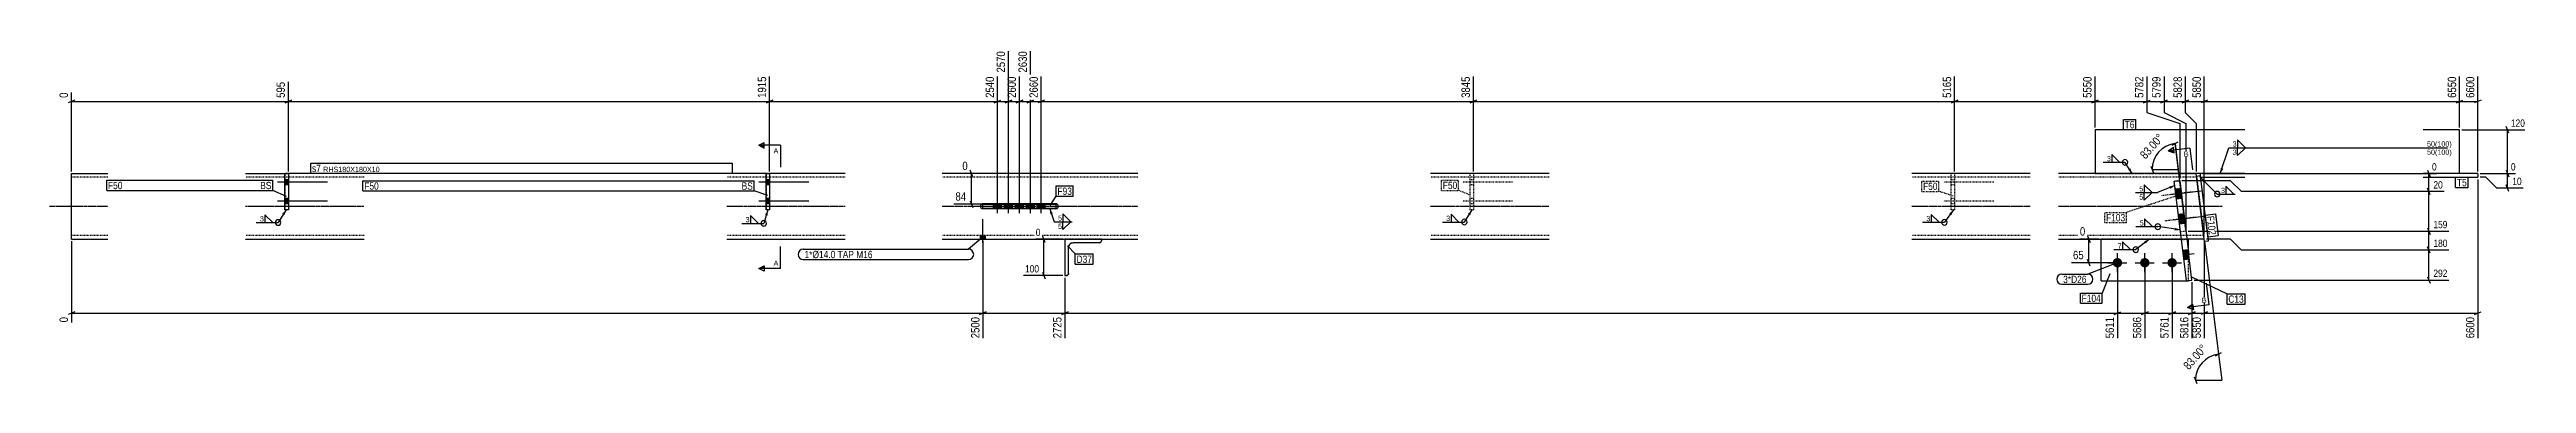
# Model space of a CAD drawing. Header units: millimetres. Extents: x 14 to 51478, y 9 to 1283.
# Drawn here: x 14 to 6808, y 14 to 932 of the extents above; entities that cross this region are included whole.
import ezdxf

# ---------------------------------------------------------------- set-up
doc = ezdxf.new("R2010")
doc.units = ezdxf.units.MM
doc.linetypes.add('DXK_LINE_DOT2', pattern=[3.9198, 1.9599, -1.9599])
doc.linetypes.add('DXK_LINE_DOT3', pattern=[5.9187, 2.979, -0.9799, 0.9799, -0.9799])
for name, color, linetype in [('MÅLSÆTNING', 7, 'Continuous'), ('STÅL', 7, 'Continuous'), ('TEKST', 7, 'Continuous')]:
    doc.layers.add(name, color=color, linetype=linetype)
doc.styles.add('Arial', font='ARIAL.TTF', dxfattribs={"height": 0.2})
doc.styles.add('Arial Narrow', font='ARIALN.TTF', dxfattribs={"height": 0.2})

msp = doc.modelspace()

# ---------------------------------------------------------------- hatches: boundary and pattern name
at = {"layer": 'STÅL', "linetype": 'Continuous'}
for points in [[(669.4, 560.1), (669.4, 574.1), (659.4, 574.1), (659.4, 560.1)], [(1989.4, 560.1), (1989.4, 574.1), (1979.4, 574.1), (1979.4, 560.1)], [(5844.4, 547.8), (5847.6, 522), (5862.5, 523.9), (5859.3, 549.7)], [(669.4, 508.1), (669.4, 522.1), (659.4, 522.1), (659.4, 508.1)], [(1989.4, 508.1), (1989.4, 522.1), (1979.4, 522.1), (1979.4, 508.1)], [(2625.4, 507.1), (2603.4, 507.1), (2603.4, 495.1), (2625.4, 495.1)], [(2625.4, 507.1), (2603.4, 507.1), (2603.4, 495.1), (2625.4, 495.1)], [(2655.4, 507.1), (2633.4, 507.1), (2633.4, 495.1), (2655.4, 495.1)], [(2655.4, 507.1), (2633.4, 507.1), (2633.4, 495.1), (2655.4, 495.1)], [(2685.4, 507.1), (2663.4, 507.1), (2663.4, 495.1), (2685.4, 495.1)], [(2685.4, 507.1), (2663.4, 507.1), (2663.4, 495.1), (2685.4, 495.1)], [(2715.4, 507.1), (2693.4, 507.1), (2693.4, 495.1), (2715.4, 495.1)], [(2715.4, 507.1), (2693.4, 507.1), (2693.4, 495.1), (2715.4, 495.1)], [(2745.4, 507.1), (2723.4, 507.1), (2723.4, 495.1), (2745.4, 495.1)], [(2745.4, 507.1), (2723.4, 507.1), (2723.4, 495.1), (2745.4, 495.1)], [(5852.9, 478.4), (5856.1, 452.6), (5871, 454.4), (5867.8, 480.2)], [(2581.4, 421.1), (2567.4, 421.1), (2567.4, 411.1), (2581.4, 411.1)], [(5685.9, 359.1, -1), (5685.9, 333.1, -1)], [(5760.9, 359.1, -1), (5760.9, 333.1, -1)], [(5835.9, 359.1, -1), (5835.9, 333.1, -1)], [(5883.1, 356.1), (5879.9, 381.9), (5865, 380.1), (5868.2, 354.3)]]:
    msp.add_hatch(color=96, dxfattribs=at).paths.add_polyline_path(points)
at = {"layer": 'TEKST', "linetype": 'Continuous'}
for points in [[(5827.8, 555.9), (5843.2, 557.9), (5830.6, 548.9)], [(5921.1, 567.8), (5913.1, 581.1), (5926.4, 573.1)], [(5976.3, 604.2), (5968, 591.1), (5969.2, 606.5)], [(652.2, 480.6), (663.5, 491.1), (658.5, 476.5)], [(652.2, 480.6), (663.5, 491.1), (658.5, 476.5)], [(1976.7, 477.9), (1984.8, 491.1), (1983.9, 475.7)], [(1976.7, 477.9), (1984.8, 491.1), (1983.9, 475.7)], [(3904.4, 480.5), (3915.6, 491.1), (3910.8, 476.4)], [(5224.4, 481.2), (5236.3, 491.1), (5230.5, 476.8)], [(5759.5, 404.9), (5773.6, 411.1), (5764.1, 399)], [(5843.8, 442), (5858.1, 436.1), (5842.7, 434.6)]]:
    msp.add_hatch(color=3, dxfattribs=at).paths.add_polyline_path(points)

# ---------------------------------------------------------------- linework, layer by layer
at = {"layer": 'MÅLSÆTNING', "color": 7, "linetype": 'Continuous'}
for p, q in [((2704.4, 513.1), (2704.4, 927)), ((669.4, 597.1), (669.4, 842.8)), ((669.4, 597.1), (669.4, 842.8)), ((1989.4, 597.1), (1989.4, 857.4)), ((1989.4, 597.1), (1989.4, 857.4)), ((2614.4, 513.1), (2614.4, 857.4)), ((2674.4, 513.1), (2674.4, 857.4)), ((2734.4, 513.1), (2734.4, 857.4)), ((2734.4, 513.1), (2734.4, 857.4)), ((3919.4, 597.1), (3919.4, 857.4)), ((3919.4, 597.1), (3919.4, 857.4)), ((5239.4, 597.1), (5239.4, 857.4)), ((5624.4, 717.1), (5624.4, 857.4)), ((5766.6, 857.4), (5766.6, 758.7)), ((5813.7, 857.4), (5813.7, 758.7)), ((5872.1, 857.4), (5872.1, 758.7)), ((5924.2, 425.3), (5924.2, 857.4)), ((5924.2, 425.3), (5924.2, 857.4)), ((6624.4, 717.1), (6624.4, 857.4)), ((6674.4, 597.1), (6674.4, 857.4)), ((83.4, 792.3), (65.4, 785.1)), ((74.4, 597.1), (74.4, 813.5)), ((74.4, 788.7), (669.4, 788.7)), ((678.4, 792.3), (660.4, 785.1)), ((660.4, 785.1), (678.4, 792.3)), ((669.4, 788.7), (1989.4, 788.7)), ((1998.4, 792.3), (1980.4, 785.1)), ((1980.4, 785.1), (1998.4, 792.3)), ((1989.4, 788.7), (2614.4, 788.7)), ((2605.4, 785.1), (2623.4, 792.3)), ((2665.4, 785.1), (2683.4, 792.3)), ((2674.4, 788.7), (2704.4, 788.7)), ((2713.4, 792.3), (2695.4, 785.1)), ((2695.4, 785.1), (2713.4, 792.3)), ((2704.4, 788.7), (2734.4, 788.7)), ((2743.4, 792.3), (2725.4, 785.1)), ((2743.4, 792.3), (2725.4, 785.1)), ((2734.4, 788.7), (3919.4, 788.7)), ((3928.4, 792.3), (3910.4, 785.1)), ((3910.4, 785.1), (3928.4, 792.3)), ((3919.4, 788.7), (5239.4, 788.7)), ((5230.4, 785.1), (5248.4, 792.3)), ((5615.4, 785.1), (5633.4, 792.3)), ((5757.6, 785.1), (5775.6, 792.3)), ((5804.7, 785.1), (5822.7, 792.3)), ((5863.1, 785.1), (5881.1, 792.3)), ((5872.1, 788.7), (5924.2, 788.7)), ((5872.1, 758.7), (5902.1, 728.7)), ((5872.1, 758.7), (5902.1, 728.7)), ((5933.2, 792.3), (5915.2, 785.1)), ((5933.2, 792.3), (5915.2, 785.1)), ((6615.4, 785.1), (6633.4, 792.3)), ((6624.4, 788.7), (6674.4, 788.7)), ((6683.4, 792.3), (6665.4, 785.1)), ((5856.6, 728.7), (5856.6, 577.5)), ((5856.6, 728.7), (5856.6, 577.5)), ((5873.7, 728.7), (5873.7, 438.6)), ((5873.7, 728.7), (5873.7, 438.6)), ((5902.1, 728.7), (5902.1, 597.1)), ((5902.1, 728.7), (5902.1, 597.1)), ((6630.4, 711.1), (6803.5, 711.1)), ((6759.7, 702.1), (6752.5, 720.1)), ((6756.1, 591.1), (6756.1, 711.1)), ((5835.6, 668.8), (5852.6, 678.1)), ((5857.8, 562), (5844.1, 673.5)), ((5844.1, 673.5), (5852.9, 602)), ((2568.4, 591.1), (2518, 591.1)), ((2546.4, 582.1), (2539.2, 600.1)), ((2542.8, 507.1), (2542.8, 591.1)), ((5777.3, 611), (5784.5, 593)), ((5780.9, 602), (5852.9, 602)), ((5996.2, 571.5), (5862.6, 571.5)), ((5996.2, 571.5), (5862.6, 571.5)), ((5919.1, 591.1), (6561.4, 591.1)), ((6026.2, 541.5), (5996.2, 571.5)), ((6026.2, 541.5), (5996.2, 571.5)), ((6536, 600.1), (6543.2, 582.1)), ((6543.2, 532.5), (6536, 550.5)), ((6543.2, 532.5), (6536, 550.5)), ((6539.6, 541.5), (6539.6, 591.1)), ((6674.4, 575.1), (6674.4, 138.6)), ((6680.4, 591.1), (6777.9, 591.1)), ((6680.4, 591.1), (6777.9, 591.1)), ((6696.1, 581.1), (6680.4, 581.1)), ((6726.1, 551.1), (6696.1, 581.1)), ((6798.4, 551.1), (6726.1, 551.1)), ((6752.5, 600.1), (6759.7, 582.1)), ((6752.5, 600.1), (6759.7, 582.1)), ((6759.7, 542.1), (6752.5, 560.1)), ((6756.1, 551.1), (6756.1, 591.1)), ((2568.4, 507.1), (2494.6, 507.1)), ((2539.2, 516.1), (2546.4, 498.1)), ((6581.9, 541.5), (6026.2, 541.5)), ((6581.9, 541.5), (6026.2, 541.5)), ((2793.4, 411.1), (2719.3, 411.1)), ((2744.7, 402.1), (2737.5, 420.1)), ((2741.1, 311.1), (2741.1, 411.1)), ((5634.9, 411.1), (5583, 411.1)), ((5604.2, 420.1), (5611.4, 402.1)), ((5607.8, 346.1), (5607.8, 411.1)), ((5996.2, 411.1), (5930.2, 411.1)), ((5996.2, 411.1), (5930.2, 411.1)), ((6026.2, 381.1), (5996.2, 411.1)), ((6026.2, 381.1), (5996.2, 411.1)), ((74.4, 405.1), (74.4, 182.4)), ((2574.4, 405.1), (2574.4, 138.6)), ((2574.4, 405.1), (2574.4, 138.6)), ((5679.9, 346.1), (5559.7, 346.1)), ((5611.4, 337.1), (5604.2, 355.1)), ((5685.9, 340.1), (5685.9, 138.6)), ((5685.9, 340.1), (5685.9, 138.6)), ((5760.9, 340.1), (5760.9, 138.6)), ((5760.9, 340.1), (5760.9, 138.6)), ((5924.9, 405.2), (5963, 94.9)), ((6594.7, 381.1), (6026.2, 381.1)), ((6543.2, 372.1), (6536, 390.1)), ((6539.6, 298.7), (6539.6, 381.1)), ((2793.4, 311.1), (2686, 311.1)), ((2737.5, 320.1), (2744.7, 302.1)), ((2799.4, 305.1), (2799.4, 138.6)), ((5896.1, 298.7), (6594.7, 298.7)), ((6536, 307.7), (6543.2, 289.7)), ((83.4, 210.9), (65.4, 203.7)), ((74.4, 207.3), (2574.4, 207.3)), ((2583.4, 210.9), (2565.4, 203.7)), ((2565.4, 203.7), (2583.4, 210.9)), ((2574.4, 207.3), (2799.4, 207.3)), ((2790.4, 203.7), (2808.4, 210.9)), ((5676.9, 203.7), (5694.9, 210.9)), ((5685.9, 207.3), (5760.9, 207.3)), ((5751.9, 203.7), (5769.9, 210.9)), ((5826.9, 203.7), (5844.9, 210.9)), ((5881.1, 203.7), (5899.1, 210.9)), ((5890.1, 207.3), (5924.2, 207.3)), ((5933.2, 210.9), (5915.2, 203.7)), ((5933.2, 210.9), (5915.2, 203.7)), ((5924.2, 207.3), (6674.4, 207.3)), ((6665.4, 203.7), (6683.4, 210.9)), ((5954.5, 90.2), (5971.5, 99.5)), ((5963, 94.9), (5971.8, 23.4)), ((5896.2, 32.4), (5903.4, 14.4)), ((5899.8, 23.4), (5971.8, 23.4))]:
    msp.add_line(p, q, dxfattribs=at)
for centre, start in [((5852.9, 602), 96.99999), ((5971.8, 23.4), 97)]:
    msp.add_arc(centre, 72, start, 180, dxfattribs=at)
at = {"layer": 'STÅL', "color": 2, "linetype": 'Continuous'}
for p, q in [((6034.9, 711.1), (5624.4, 711.1)), ((5624.4, 711.1), (5624.4, 591.1)), ((6624.4, 711.1), (6524.4, 711.1)), ((6624.4, 591.1), (6624.4, 711.1)), ((74.4, 436.1), (74.4, 591.1)), ((74.4, 591.1), (174.4, 591.1)), ((551.9, 591.1), (659.4, 591.1)), ((659.4, 491.1), (659.4, 591.1)), ((659.4, 591.1), (669.4, 591.1)), ((669.4, 591.1), (669.4, 491.1)), ((876.9, 591.1), (669.4, 591.1)), ((1979.4, 591.1), (1871.9, 591.1)), ((1979.4, 491.1), (1979.4, 591.1)), ((1979.4, 591.1), (1989.4, 591.1)), ((1989.4, 591.1), (1989.4, 491.1)), ((2196.9, 591.1), (1989.4, 591.1)), ((2999.4, 591.1), (2462.4, 591.1)), ((4126.9, 591.1), (3801.9, 591.1)), ((5446.9, 591.1), (5121.9, 591.1)), ((5902.1, 591.1), (5524.4, 591.1)), ((5841.7, 569.7), (5856.6, 571.5)), ((5866.7, 366.4), (5841.7, 569.7)), ((5856.6, 571.5), (5881.6, 368.2)), ((5913.1, 591.1), (5902.1, 591.1)), ((5923.3, 418.3), (5902.1, 591.1)), ((5913, 584.4), (5903, 583.2)), ((5913, 584.4), (5934.9, 405.4)), ((6034.9, 591.1), (5913.1, 591.1)), ((5913.1, 591.1), (5913.1, 582.9)), ((5913.4, 581.1), (6034.9, 581.1)), ((6674.4, 591.1), (6524.4, 591.1)), ((6524.4, 581.1), (6674.4, 581.1)), ((6674.4, 591.1), (6674.4, 581.1)), ((669.4, 491.1), (659.4, 491.1)), ((1989.4, 491.1), (1979.4, 491.1)), ((2574.4, 508.1), (2571.7, 507.6)), ((2571.7, 494.7), (2574.4, 494.1)), ((2774.4, 508.1), (2574.4, 508.1)), ((2574.4, 495.1), (2574.4, 507.1)), ((2574.4, 507.1), (2774.4, 507.1)), ((2774.4, 495.1), (2574.4, 495.1)), ((2774.4, 494.1), (2574.4, 494.1)), ((2624.4, 495.1), (2624.4, 507.1)), ((2724.4, 495.1), (2724.4, 507.1)), ((2777.1, 507.6), (2774.4, 508.1)), ((2774.4, 507.1), (2774.4, 495.1)), ((2774.4, 494.1), (2777.1, 494.7)), ((74.4, 411.1), (74.4, 436.1)), ((74.4, 411.1), (174.4, 411.1)), ((551.9, 411.1), (876.9, 411.1)), ((1871.9, 411.1), (2196.9, 411.1)), ((2462.4, 411.1), (2999.4, 411.1)), ((2799.4, 411.1), (2799.4, 311.1)), ((2899.4, 411.1), (2899.4, 407.1)), ((3801.9, 411.1), (4126.9, 411.1)), ((5121.9, 411.1), (5446.9, 411.1)), ((5524.4, 411.1), (5861.2, 411.1)), ((5640.9, 296.1), (5640.9, 411.1)), ((5924.2, 411.1), (5876.3, 411.1)), ((5880.9, 374.1), (5880.9, 411.1)), ((5925, 404.2), (5923.3, 418.3)), ((2810.3, 393.7), (2809.4, 389.1)), ((2809.4, 317.1), (2809.4, 389.1)), ((2821.4, 401.1), (2816.8, 400.2)), ((2893.4, 401.1), (2821.4, 401.1)), ((2895.7, 401.6), (2893.4, 401.1)), ((2899.4, 407.1), (2898.9, 404.8)), ((5881.6, 368.2), (5866.7, 366.4)), ((5875.2, 296.8), (5866.7, 366.4)), ((5890.1, 298.7), (5881.6, 368.2)), ((5934.9, 405.4), (5925, 404.2)), ((2799.4, 311.1), (2803.4, 311.1)), ((2805.7, 311.6), (2803.4, 311.1)), ((2809.4, 317.1), (2808.9, 314.8)), ((5640.9, 296.1), (5880.9, 296.1)), ((5875.2, 296.8), (5890.1, 298.7)), ((5880.9, 296.1), (5880.9, 297.5))]:
    msp.add_line(p, q, dxfattribs=at)
at = {"layer": 'STÅL', "color": 7, "linetype": 'DXK_LINE_DOT2'}
for p, q in [((174.4, 581.1), (74.4, 581.1)), ((876.9, 581.1), (551.9, 581.1)), ((669.4, 591.1), (659.4, 591.1)), ((659.4, 591.1), (659.4, 491.1)), ((669.4, 591.1), (669.4, 491.1)), ((2196.9, 581.1), (1871.9, 581.1)), ((1989.4, 591.1), (1979.4, 591.1)), ((1979.4, 591.1), (1979.4, 491.1)), ((1989.4, 591.1), (1989.4, 491.1)), ((2999.4, 581.1), (2462.4, 581.1)), ((4126.9, 581.1), (3801.9, 581.1)), ((3919.4, 591.1), (3909.4, 591.1)), ((3909.4, 591.1), (3909.4, 491.1)), ((3919.4, 591.1), (3919.4, 491.1)), ((5446.9, 581.1), (5121.9, 581.1)), ((5239.4, 591.1), (5229.4, 591.1)), ((5229.4, 591.1), (5229.4, 491.1)), ((5239.4, 591.1), (5239.4, 491.1)), ((5903.3, 581.1), (5524.4, 581.1)), ((5624.4, 591.1), (5902.1, 591.1)), ((5856.6, 571.5), (5841.7, 569.7)), ((5858.8, 430.7), (5841.7, 569.7)), ((5873.7, 432.6), (5856.6, 571.5)), ((5903, 583.2), (5923.3, 418.3)), ((6034.9, 591.1), (5913.1, 591.1)), ((5913.1, 581.1), (5913.1, 582.9)), ((5913.1, 581.1), (5913.4, 581.1)), ((6624.4, 591.1), (6524.4, 591.1)), ((669.4, 491.1), (659.4, 491.1)), ((1989.4, 491.1), (1979.4, 491.1)), ((2571.7, 507.6), (2574.4, 508.1)), ((2574.4, 494.1), (2571.7, 494.7)), ((2774.4, 508.1), (2777.1, 507.6)), ((2777.1, 494.7), (2774.4, 494.1)), ((3919.4, 491.1), (3909.4, 491.1)), ((5239.4, 491.1), (5229.4, 491.1)), ((74.4, 413), (74.4, 436.1)), ((174.4, 421.1), (74.4, 421.1)), ((876.9, 421.1), (551.9, 421.1)), ((2196.9, 421.1), (1871.9, 421.1)), ((2999.4, 421.1), (2462.4, 421.1)), ((2899.4, 411.1), (2799.4, 411.1)), ((4126.9, 421.1), (3801.9, 421.1)), ((5446.9, 421.1), (5121.9, 421.1)), ((5922.9, 421.1), (5524.4, 421.1)), ((5880.9, 411.1), (5640.9, 411.1)), ((5873.7, 432.6), (5858.8, 430.7)), ((5861.4, 409.3), (5876.3, 411.1)), ((5861.4, 409.3), (5876.3, 411.1)), ((5923.9, 413), (5923.3, 418.3)), ((5924.2, 411.1), (5923.9, 413)), ((2809.4, 389.1), (2810.3, 393.7)), ((2816.8, 400.2), (2821.4, 401.1)), ((2893.4, 401.1), (2895.7, 401.6)), ((2898.9, 404.8), (2899.4, 407.1)), ((5880.9, 297.5), (5880.9, 374.1)), ((2803.4, 311.1), (2805.7, 311.6)), ((2808.9, 314.8), (2809.4, 317.1))]:
    msp.add_line(p, q, dxfattribs=at)
at = {"layer": 'STÅL', "color": 96, "linetype": 'DXK_LINE_DOT2'}
for p, q in [((776.9, 567.1), (639.4, 567.1)), ((669.4, 574.1), (659.4, 574.1)), ((669.4, 560.1), (659.4, 560.1)), ((2096.9, 567.1), (1959.4, 567.1)), ((1989.4, 574.1), (1979.4, 574.1)), ((1989.4, 560.1), (1979.4, 560.1)), ((4026.9, 567.1), (3889.4, 567.1)), ((3919.4, 574.1), (3909.4, 574.1)), ((3919.4, 560.1), (3909.4, 560.1)), ((5346.9, 567.1), (5209.4, 567.1)), ((5239.4, 574.1), (5229.4, 574.1)), ((5239.4, 560.1), (5229.4, 560.1)), ((5859.3, 549.7), (5844.4, 547.8)), ((776.9, 515.1), (639.4, 515.1)), ((669.4, 522.1), (659.4, 522.1)), ((669.4, 508.1), (659.4, 508.1)), ((2096.9, 515.1), (1959.4, 515.1)), ((1989.4, 522.1), (1979.4, 522.1)), ((1989.4, 508.1), (1979.4, 508.1)), ((4026.9, 515.1), (3889.4, 515.1)), ((3919.4, 522.1), (3909.4, 522.1)), ((3919.4, 508.1), (3909.4, 508.1)), ((5346.9, 515.1), (5209.4, 515.1)), ((5239.4, 522.1), (5229.4, 522.1)), ((5239.4, 508.1), (5229.4, 508.1)), ((5890.7, 540.4), (5806.3, 530.1)), ((5862.5, 523.9), (5847.6, 522)), ((5867.8, 480.2), (5852.9, 478.4)), ((5899.2, 470.9), (5814.8, 460.6)), ((5871, 454.4), (5856.1, 452.6))]:
    msp.add_line(p, q, dxfattribs=at)
at = {"layer": 'STÅL', "color": 96, "linetype": 'Continuous'}
for p, q in [((776.9, 567.1), (639.4, 567.1)), ((669.4, 574.1), (659.4, 574.1)), ((669.4, 560.1), (659.4, 560.1)), ((2096.9, 567.1), (1959.4, 567.1)), ((1989.4, 574.1), (1979.4, 574.1)), ((1989.4, 560.1), (1979.4, 560.1)), ((2614.4, 482.1), (2614.4, 555.1)), ((2614.4, 482.1), (2614.4, 555.1)), ((2644.4, 482.1), (2644.4, 555.1)), ((2644.4, 482.1), (2644.4, 555.1)), ((2674.4, 482.1), (2674.4, 555.1)), ((2674.4, 482.1), (2674.4, 555.1)), ((2704.4, 482.1), (2704.4, 555.1)), ((2704.4, 482.1), (2704.4, 555.1)), ((2734.4, 482.1), (2734.4, 555.1)), ((2734.4, 482.1), (2734.4, 555.1)), ((5831.1, 533.1), (5915.5, 543.5)), ((5844.4, 547.8), (5859.3, 549.7)), ((776.9, 515.1), (639.4, 515.1)), ((669.4, 522.1), (659.4, 522.1)), ((669.4, 508.1), (659.4, 508.1)), ((2096.9, 515.1), (1959.4, 515.1)), ((1989.4, 522.1), (1979.4, 522.1)), ((1989.4, 508.1), (1979.4, 508.1)), ((2603.4, 495.1), (2603.4, 507.1)), ((2603.4, 495.1), (2603.4, 507.1)), ((2625.4, 495.1), (2625.4, 507.1)), ((2625.4, 495.1), (2625.4, 507.1)), ((2633.4, 495.1), (2633.4, 507.1)), ((2633.4, 495.1), (2633.4, 507.1)), ((2655.4, 495.1), (2655.4, 507.1)), ((2655.4, 495.1), (2655.4, 507.1)), ((2663.4, 495.1), (2663.4, 507.1)), ((2663.4, 495.1), (2663.4, 507.1)), ((2685.4, 495.1), (2685.4, 507.1)), ((2685.4, 495.1), (2685.4, 507.1)), ((2693.4, 495.1), (2693.4, 507.1)), ((2693.4, 495.1), (2693.4, 507.1)), ((2715.4, 495.1), (2715.4, 507.1)), ((2715.4, 495.1), (2715.4, 507.1)), ((2723.4, 495.1), (2723.4, 507.1)), ((2723.4, 495.1), (2723.4, 507.1)), ((2745.4, 495.1), (2745.4, 507.1)), ((2745.4, 495.1), (2745.4, 507.1)), ((5847.6, 522), (5862.5, 523.9)), ((5852.9, 478.4), (5867.8, 480.2)), ((2567.4, 411.1), (2567.4, 421.1)), ((2574.4, 401.1), (2574.4, 466.1)), ((2581.4, 411.1), (2581.4, 421.1)), ((5839.6, 463.6), (5924, 474)), ((5856.1, 452.6), (5871, 454.4)), ((5659.9, 346.1), (5711.9, 346.1)), ((5685.9, 320.1), (5685.9, 372.1)), ((5734.9, 346.1), (5786.9, 346.1)), ((5760.9, 320.1), (5760.9, 372.1)), ((5809.9, 346.1), (5861.9, 346.1)), ((5835.9, 320.1), (5835.9, 372.1)), ((5879.9, 381.9), (5865, 380.1)), ((5896.4, 370.8), (5866.6, 367.2)), ((5883.1, 356.1), (5868.2, 354.3))]:
    msp.add_line(p, q, dxfattribs=at)
at = {"layer": 'STÅL', "color": 7, "linetype": 'DXK_LINE_DOT3'}
for p, q in [((14.4, 501.1), (174.4, 501.1)), ((551.9, 501.1), (876.9, 501.1)), ((1871.9, 501.1), (2196.9, 501.1)), ((2462.4, 501.1), (2999.4, 501.1)), ((3801.9, 501.1), (4126.9, 501.1)), ((5121.9, 501.1), (5446.9, 501.1)), ((5524.4, 501.1), (5973.1, 501.1)), ((2849.4, 361.1), (2849.4, 361.1))]:
    msp.add_line(p, q, dxfattribs=at)
at = {"layer": 'STÅL', "color": 2, "linetype": 'Continuous'}
for centre, radius, start, end in [((2574.4, 501.1), 7, 112.5, 247.5), ((2774.4, 501.1), 7, 292.5, 67.5), ((2821.4, 389.1), 12, 112.5, 157.5), ((2893.4, 407.1), 6, 292.5, 337.5), ((2803.4, 317.1), 6, 292.5, 337.5)]:
    msp.add_arc(centre, radius, start, end, dxfattribs=at)
at = {"layer": 'STÅL', "color": 7, "linetype": 'DXK_LINE_DOT2'}
for centre, radius, start, end in [((2574.4, 501.1), 7, 112.5, 247.5), ((2774.4, 501.1), 7, 292.5, 67.5), ((2821.4, 389.1), 12, 112.5, 157.5), ((2893.4, 407.1), 6, 292.5, 337.5), ((2803.4, 317.1), 6, 292.5, 337.5)]:
    msp.add_arc(centre, radius, start, end, dxfattribs=at)
at = {"layer": 'TEKST', "color": 3, "linetype": 'Continuous'}
for p, q in [((5843.2, 557.9), (5795.6, 539.1)), ((663.5, 491.1), (641.2, 456.6)), ((663.5, 491.1), (641.2, 456.6)), ((1984.8, 491.1), (1973.2, 454.3)), ((1984.8, 491.1), (1973.2, 454.3)), ((3915.6, 491.1), (3894.5, 457.9)), ((5236.3, 491.1), (5211.4, 457.2)), ((5773.6, 411.1), (5736.1, 382.1)), ((5858.1, 436.1), (5796.7, 445.2))]:
    msp.add_line(p, q, dxfattribs=at)
for centre in [(641.2, 456.6), (1973.2, 454.3), (3894.5, 457.9), (5211.4, 457.2), (5796.7, 445.2), (5736.1, 382.1)]:
    msp.add_arc(centre, 7.5, 270, 90, dxfattribs=at)

# ---------------------------------------------------------------- wipeouts: each hides what was drawn before it
at = {"color": 0, "linetype": 'Continuous'}
msp.add_wipeout([(2013.4, 337.8), (2013.4, 352.8), (2000.1, 352.8), (2000.1, 337.8)], dxfattribs=at).dxf.layer = 'TEKST'

# ---------------------------------------------------------------- next in the draw order: hatches: boundary and pattern name
at = {"layer": 'TEKST', "linetype": 'Continuous'}
msp.add_hatch(color=30, dxfattribs=at).paths.add_polyline_path([(1974.4, 337.8), (1974.4, 330.3), (1959.4, 330.3)])

# ---------------------------------------------------------------- next in the draw order: linework, layer by layer
at = {"layer": 'TEKST', "color": 7, "linetype": 'Continuous'}
for q in [(2019.4, 390.3), (1959.4, 330.3)]:
    msp.add_line((2019.4, 330.3), q, dxfattribs=at)
at = {"layer": 'TEKST', "color": 30, "linetype": 'Continuous'}
for p, q in [((1959.4, 330.3), (1974.4, 337.8)), ((1974.4, 322.8), (1959.4, 330.3)), ((1974.4, 337.8), (1974.4, 322.8))]:
    msp.add_line(p, q, dxfattribs=at)

# ---------------------------------------------------------------- next in the draw order: texts
at = {"layer": 'TEKST', "color": 3, "linetype": 'Continuous', "style": 'Arial'}
msp.add_text('A', height=14.3, dxfattribs=at).set_placement((2000.1, 337.8))

# ---------------------------------------------------------------- next in the draw order: wipeouts: each hides what was drawn before it
at = {"color": 0, "linetype": 'Continuous'}
for points, layer in [([(2699.6, 931.8), (2666, 931.8), (2666, 863.7), (2699.6, 863.7)], 'MÅLSÆTNING'), ([(69.6, 818.3), (36, 818.3), (36, 794.1), (69.6, 794.1)], 'MÅLSÆTNING'), ([(664.6, 847.6), (631, 847.6), (631, 794.1), (664.6, 794.1)], 'MÅLSÆTNING'), ([(1984.6, 862.2), (1951, 862.2), (1951, 794.1), (1984.6, 794.1)], 'MÅLSÆTNING'), ([(2609.6, 862.2), (2576, 862.2), (2576, 794.1), (2609.6, 794.1)], 'MÅLSÆTNING'), ([(3914.6, 862.2), (3881, 862.2), (3881, 794.1), (3914.6, 794.1)], 'MÅLSÆTNING'), ([(5234.6, 862.2), (5201, 862.2), (5201, 794.1), (5234.6, 794.1)], 'MÅLSÆTNING'), ([(6669.6, 862.2), (6636, 862.2), (6636, 794.1), (6669.6, 794.1)], 'MÅLSÆTNING'), ([(6807.7, 715.3), (6807.7, 744.7), (6760.9, 744.7), (6760.9, 715.3)], 'MÅLSÆTNING'), ([(2537.4, 595.9), (2537.4, 629.5), (2513.2, 629.5), (2513.2, 595.9)], 'MÅLSÆTNING'), ([(6565.6, 595.3), (6565.6, 624.7), (6544.4, 624.7), (6544.4, 595.3)], 'MÅLSÆTNING'), ([(6782.1, 595.3), (6782.1, 624.7), (6760.9, 624.7), (6760.9, 595.3)], 'MÅLSÆTNING'), ([(2533, 511.9), (2533, 545.5), (2494.2, 545.5), (2494.2, 511.9)], 'MÅLSÆTNING'), ([(2736.3, 415.3), (2736.3, 444.7), (2715.1, 444.7), (2715.1, 415.3)], 'MÅLSÆTNING'), ([(5602.4, 415.9), (5602.4, 449.5), (5578.2, 449.5), (5578.2, 415.9)], 'MÅLSÆTNING'), ([(6595.1, 385.3), (6595.1, 414.7), (6548.3, 414.7), (6548.3, 385.3)], 'MÅLSÆTNING'), ([(2732.5, 315.3), (2732.5, 344.7), (2685.7, 344.7), (2685.7, 315.3)], 'MÅLSÆTNING'), ([(6595.1, 302.9), (6595.1, 332.3), (6548.3, 332.3), (6548.3, 302.9)], 'MÅLSÆTNING'), ([(69.6, 201.9), (36, 201.9), (36, 177.6), (69.6, 177.6)], 'MÅLSÆTNING'), ([(2569.6, 201.9), (2536, 201.9), (2536, 133.8), (2569.6, 133.8)], 'MÅLSÆTNING'), ([(2794.6, 201.9), (2761, 201.9), (2761, 133.8), (2794.6, 133.8)], 'MÅLSÆTNING'), ([(6669.6, 201.9), (6636, 201.9), (6636, 133.8), (6669.6, 133.8)], 'MÅLSÆTNING'), ([(6592.8, 663.9), (6592.8, 681.3), (6533.8, 681.3), (6533.8, 663.9)], 'TEKST'), ([(2013.4, 646.2), (2013.4, 661.2), (2000.1, 661.2), (2000.1, 646.2)], 'TEKST'), ([(5881.7, 638.1), (5879.9, 653), (5866.6, 651.4), (5868.4, 636.5)], 'TEKST')]:
    msp.add_wipeout(points, dxfattribs=at).dxf.layer = layer
at = {"color": 0}
for points, layer in [([(5821.7, 688.5), (5796.5, 710.8), (5738, 644.7), (5763.2, 622.4)], 'MÅLSÆTNING'), ([(5940.6, 109.9), (5915.4, 132.2), (5856.9, 66.1), (5882.1, 43.8)], 'MÅLSÆTNING'), ([(6012.2, 663.9), (6012.2, 681.3), (6000.7, 681.3), (6000.7, 663.9)], 'TEKST'), ([(758.6, 595.3), (758.6, 616.3), (734.3, 616.3), (734.3, 595.3)], 'TEKST'), ([(5667.3, 623.7), (5667.3, 641.1), (5655.7, 641.1), (5655.7, 623.7)], 'TEKST'), ([(585.9, 548.2), (585.9, 569.2), (174.8, 569.2), (174.8, 548.2)], 'TEKST'), ([(1906.3, 546.8), (1906.3, 567.8), (877.7, 567.8), (877.7, 546.8)], 'TEKST'), ([(2818.4, 532.5), (2818.4, 553.5), (2778.8, 553.5), (2778.8, 532.5)], 'TEKST'), ([(3875.3, 548.5), (3875.3, 569.5), (3835.6, 569.5), (3835.6, 548.5)], 'TEKST'), ([(5192.5, 545.8), (5192.5, 566.8), (5152.8, 566.8), (5152.8, 545.8)], 'TEKST'), ([(5980.3, 536.4), (5980.3, 553.8), (5968.8, 553.8), (5968.8, 536.4)], 'TEKST'), ([(6643.9, 556.2), (6643.9, 577.2), (6617.1, 577.2), (6617.1, 556.2)], 'TEKST'), ([(601.9, 458.4), (601.9, 475.8), (590.3, 475.8), (590.3, 458.4)], 'TEKST'), ([(3855.2, 459.7), (3855.2, 477.1), (3843.7, 477.1), (3843.7, 459.7)], 'TEKST'), ([(5172.1, 459), (5172.1, 476.4), (5160.6, 476.4), (5160.6, 459)], 'TEKST'), ([(1933.9, 456.1), (1933.9, 473.5), (1922.4, 473.5), (1922.4, 456.1)], 'TEKST'), ([(5757.4, 447), (5757.4, 464.4), (5745.9, 464.4), (5745.9, 447)], 'TEKST'), ([(2531.4, 358.7), (2531.4, 379.7), (2085.2, 379.7), (2085.2, 358.7)], 'TEKST'), ([(2873.3, 345.6), (2873.3, 366.6), (2831.1, 366.6), (2831.1, 345.6)], 'TEKST'), ([(5696.8, 383.9), (5696.8, 401.3), (5685.3, 401.3), (5685.3, 383.9)], 'TEKST'), ([(6032.2, 236.2), (6032.2, 257.2), (5990, 257.2), (5990, 236.2)], 'TEKST')]:
    msp.add_wipeout(points, dxfattribs=at).dxf.layer = layer

# ---------------------------------------------------------------- next in the draw order: hatches: boundary and pattern name
at = {"layer": 'TEKST', "linetype": 'Continuous'}
for color, points in [(30, [(1974.4, 668.7), (1974.4, 661.2), (1959.4, 668.7)]), (30, [(5840.2, 655.7), (5841.1, 648.3), (5825.3, 653.9)]), (3, [(5721.4, 605.8), (5726.3, 591.1), (5715, 601.7)])]:
    msp.add_hatch(color=color, dxfattribs=at).paths.add_polyline_path(points)

# ---------------------------------------------------------------- next in the draw order: linework, layer by layer
at = {"layer": 'MÅLSÆTNING', "color": 7, "linetype": 'Continuous'}
for p, q in [((2644.4, 513.1), (2644.4, 927)), ((2704.4, 513.1), (2704.4, 927)), ((5239.4, 597.1), (5239.4, 857.4)), ((6624.4, 717.1), (6624.4, 857.4)), ((2635.4, 785.1), (2653.4, 792.3)), ((5248.4, 792.3), (5230.4, 785.1)), ((5239.4, 788.7), (5624.4, 788.7)), ((5766.6, 758.7), (5856.6, 728.7)), ((5766.6, 758.7), (5856.6, 728.7)), ((5813.7, 758.7), (5873.7, 728.7)), ((5813.7, 758.7), (5873.7, 728.7)), ((5924.2, 788.7), (6624.4, 788.7)), ((6615.4, 785.1), (6633.4, 792.3)), ((6539.6, 432.6), (6539.6, 541.5)), ((5879.7, 432.6), (6594.7, 432.6)), ((5879.7, 432.6), (6594.7, 432.6)), ((6536, 441.6), (6543.2, 423.6)), ((6536, 441.6), (6543.2, 423.6)), ((6539.6, 381.1), (6539.6, 432.6)), ((5835.9, 340.1), (5835.9, 138.6)), ((5924.2, 405.1), (5924.2, 138.6)), ((5924.2, 405.1), (5924.2, 138.6)), ((6594.7, 381.1), (6026.2, 381.1)), ((6543.2, 372.1), (6536, 390.1)), ((2799.4, 305.1), (2799.4, 138.6)), ((5890.1, 292.7), (5890.1, 138.6)), ((2808.4, 210.9), (2790.4, 203.7)), ((2799.4, 207.3), (5685.9, 207.3))]:
    msp.add_line(p, q, dxfattribs=at)
at = {"layer": 'TEKST', "color": 3, "linetype": 'Continuous'}
for p, q in [((6036.7, 662.1), (6015.3, 683.5)), ((6015.3, 683.5), (6015.3, 662.1)), ((5646.4, 621.9), (5706.6, 621.9)), ((5691.8, 621.9), (5670.4, 643.4)), ((5670.4, 643.4), (5670.4, 621.9)), ((5670.4, 621.9), (5691.8, 621.9)), ((5726.3, 591.1), (5706.6, 621.9)), ((6015.3, 662.1), (6036.7, 662.1)), ((5913.1, 581.1), (5959.5, 534.6)), ((6004.8, 534.6), (5983.4, 556)), ((5983.4, 556), (5983.4, 534.6)), ((626.4, 456.6), (604.9, 478.1)), ((604.9, 478.1), (604.9, 456.6)), ((1958.4, 454.3), (1937, 475.7)), ((1937, 475.7), (1937, 454.3)), ((3879.7, 457.9), (3858.3, 479.3)), ((3858.3, 479.3), (3858.3, 457.9)), ((5196.7, 457.2), (5175.2, 478.6)), ((5175.2, 478.6), (5175.2, 457.2)), ((5959.5, 534.6), (6009.1, 534.6)), ((5983.4, 534.6), (6004.8, 534.6)), ((581, 456.6), (641.2, 456.6)), ((604.9, 456.6), (626.4, 456.6)), ((1913.1, 454.3), (1973.2, 454.3)), ((1937, 454.3), (1958.4, 454.3)), ((3834.4, 457.9), (3894.5, 457.9)), ((3858.3, 457.9), (3879.7, 457.9)), ((5151.3, 457.2), (5211.4, 457.2)), ((5175.2, 457.2), (5196.7, 457.2)), ((5736.6, 445.2), (5796.7, 445.2)), ((5781.9, 445.2), (5760.5, 466.6)), ((5760.5, 466.6), (5760.5, 445.2)), ((5760.5, 445.2), (5781.9, 445.2)), ((5676, 382.1), (5736.1, 382.1)), ((5721.3, 382.1), (5699.9, 403.5)), ((5699.9, 403.5), (5699.9, 382.1)), ((5699.9, 382.1), (5721.3, 382.1))]:
    msp.add_line(p, q, dxfattribs=at)
at = {"layer": 'TEKST', "color": 30, "linetype": 'Continuous'}
for p, q in [((1959.4, 668.7), (1974.4, 676.2)), ((1959.4, 668.7), (1974.4, 661.2)), ((1974.4, 661.2), (1974.4, 676.2)), ((5825.3, 653.9), (5839.3, 663.2)), ((5825.3, 653.9), (5841.1, 648.3)), ((5841.1, 648.3), (5839.3, 663.2))]:
    msp.add_line(p, q, dxfattribs=at)
at = {"layer": 'TEKST', "color": 7, "linetype": 'Continuous'}
for p, q in [((2019.4, 668.7), (1959.4, 668.7)), ((2019.4, 668.7), (2019.4, 608.7)), ((5884.9, 661.2), (5825.3, 653.9)), ((5884.9, 661.2), (5892.2, 601.6))]:
    msp.add_line(p, q, dxfattribs=at)
at = {"layer": 'TEKST', "color": 3, "linetype": 'Continuous'}
for centre, start, end in [((5706.6, 621.9), 90, 270), ((5706.6, 621.9), 270, 90), ((5959.5, 534.6), 90, 270), ((5959.5, 534.6), 270, 90), ((641.2, 456.6), 90, 270), ((1973.2, 454.3), 90, 270), ((3894.5, 457.9), 90, 270), ((5211.4, 457.2), 90, 270), ((5796.7, 445.2), 90, 270), ((5736.1, 382.1), 90, 270)]:
    msp.add_arc(centre, 7.5, start, end, dxfattribs=at)

# ---------------------------------------------------------------- next in the draw order: texts
at = {"layer": 'MÅLSÆTNING', "color": 3, "linetype": 'Continuous', "style": 'Arial Narrow'}
for s, height, p in [('2630', 22.91, (2694.8, 868.5)), ('595', 22.91, (659.8, 798.9)), ('1915', 22.91, (1979.8, 798.9)), ('2540', 22.91, (2604.8, 798.9)), ('3845', 22.91, (3909.8, 798.9)), ('5165', 22.91, (5229.8, 798.9)), ('6600', 22.91, (6664.8, 798.9)), ('0', 22.9, (64.8, 798.9)), ('0', 22.9, (64.8, 182.4)), ('2500', 22.91, (2564.8, 138.6)), ('2725', 22.91, (2789.8, 138.6)), ('6600', 22.91, (6664.8, 138.6))]:
    msp.add_text(s, height=height, rotation=90.00021, dxfattribs=at).set_placement(p)
at = {"layer": 'MÅLSÆTNING', "color": 3, "style": 'Arial Narrow'}
for p in [(5762.8, 629.2), (5881.7, 50.6)]:
    msp.add_text('83.00°', height=22.91, rotation=48.50088, dxfattribs=at).set_placement(p)
at = {"layer": 'MÅLSÆTNING', "color": 3, "linetype": 'Continuous', "style": 'Arial Narrow'}
for s, height, p in [('120', 20.04, (6765.1, 719.5)), ('0', 22.9, (2518, 600.7)), ('0', 20, (6548.6, 599.5)), ('84', 22.91, (2499, 516.7)), ('0', 20, (2719.3, 419.5)), ('0', 22.9, (5583, 420.7)), ('180', 20.04, (6552.5, 389.5)), ('100', 20.04, (2689.9, 319.5)), ('292', 20.04, (6552.5, 307.1))]:
    msp.add_text(s, height=height, dxfattribs=at).set_placement(p)
at = {"layer": 'TEKST', "color": 3, "linetype": 'Continuous', "style": 'Arial'}
msp.add_text('A', height=14.3, dxfattribs=at).set_placement((2000.1, 646.2))
at = {"layer": 'TEKST', "color": 3, "style": 'Arial Narrow'}
for s, p in [('3', (5656.9, 624.9)), ('3', (5970, 537.6)), ('3', (591.5, 459.6)), ('3', (1923.6, 457.3)), ('3', (3844.9, 460.9)), ('3', (5161.8, 460.2)), ('5', (5747.1, 448.2)), ('7', (5686.5, 385.1))]:
    msp.add_text(s, height=14.3, dxfattribs=at).set_placement(p)
at = {"layer": 'TEKST', "color": 3, "linetype": 'Continuous', "style": 'Arial'}
msp.add_text('B', height=14.3, rotation=7.00154, dxfattribs=at).set_placement((5868.4, 636.5))

# ---------------------------------------------------------------- next in the draw order: wipeouts: each hides what was drawn before it
at = {"color": 0, "linetype": 'Continuous'}
for points in [[(6798.7, 555.3), (6798.7, 584.7), (6764.7, 584.7), (6764.7, 555.3)], [(5598.1, 350.9), (5598.1, 384.5), (5559.2, 384.5), (5559.2, 350.9)]]:
    msp.add_wipeout(points, dxfattribs=at).dxf.layer = 'MÅLSÆTNING'
at = {"color": 0}
for points in [[(758.6, 595.3), (758.6, 616.3), (734.3, 616.3), (734.3, 595.3)], [(585.9, 548.2), (585.9, 569.2), (174.8, 569.2), (174.8, 548.2)], [(1906.3, 546.8), (1906.3, 567.8), (877.7, 567.8), (877.7, 546.8)], [(2818.4, 532.5), (2818.4, 553.5), (2778.8, 553.5), (2778.8, 532.5)], [(3875.3, 548.5), (3875.3, 569.5), (3835.6, 569.5), (3835.6, 548.5)], [(5192.5, 545.8), (5192.5, 566.8), (5152.8, 566.8), (5152.8, 545.8)], [(6643.9, 556.2), (6643.9, 577.2), (6617.1, 577.2), (6617.1, 556.2)], [(2531.4, 358.7), (2531.4, 379.7), (2085.2, 379.7), (2085.2, 358.7)], [(2873.3, 345.6), (2873.3, 366.6), (2831.1, 366.6), (2831.1, 345.6)], [(6032.2, 236.2), (6032.2, 257.2), (5990, 257.2), (5990, 236.2)]]:
    msp.add_wipeout(points, dxfattribs=at).dxf.layer = 'TEKST'

# ---------------------------------------------------------------- next in the draw order: linework, layer by layer
at = {"layer": 'TEKST', "color": 7, "linetype": 'Continuous'}
for p, q in [((730.7, 591.7), (730.7, 619.9)), ((171.2, 544.6), (171.2, 572.8)), ((874.1, 543.2), (874.1, 571.4)), ((2775.2, 557.1), (2822, 557.1)), ((2775.2, 528.9), (2775.2, 557.1)), ((2822, 528.9), (2822, 557.1)), ((6647.5, 552.6), (6647.5, 580.8)), ((2759.2, 502.9), (2775.2, 528.9)), ((2775.2, 528.9), (2822, 528.9)), ((2574.4, 416.1), (2535, 383.3)), ((2081.6, 383.3), (2535, 383.3)), ((2081.6, 355.1), (2535, 355.1)), ((2805.9, 392.1), (2827.5, 370.2)), ((2827.5, 370.2), (2876.9, 370.2)), ((2827.5, 342), (2827.5, 370.2)), ((2827.5, 342), (2876.9, 342)), ((2876.9, 342), (2876.9, 370.2)), ((5889.1, 307.1), (5986.4, 260.8)), ((5986.4, 260.8), (6035.8, 260.8)), ((5986.4, 232.6), (5986.4, 260.8)), ((5986.4, 232.6), (6035.8, 232.6)), ((6035.8, 232.6), (6035.8, 260.8))]:
    msp.add_line(p, q, dxfattribs=at)
at = {"layer": 'TEKST', "color": 7, "linetype": 'DXK_LINE_DOT2'}
for p, q in [((3832, 573.1), (3878.9, 573.1)), ((3832, 544.9), (3832, 573.1)), ((3832, 544.9), (3878.9, 544.9)), ((3878.9, 544.9), (3878.9, 573.1)), ((3911.7, 531.5), (3878.9, 544.9)), ((5149.2, 570.4), (5196.1, 570.4)), ((5149.2, 542.2), (5149.2, 570.4)), ((5196.1, 542.2), (5196.1, 570.4)), ((5149.2, 542.2), (5196.1, 542.2)), ((5235, 529.5), (5196.1, 542.2))]:
    msp.add_line(p, q, dxfattribs=at)
at = {"layer": 'TEKST', "color": 7, "linetype": 'Continuous'}
for centre, start, end in [((2081.6, 369.2), 90, 270), ((2535, 369.2), 270, 90)]:
    msp.add_arc(centre, 14.1, start, end, dxfattribs=at)

# ---------------------------------------------------------------- next in the draw order: texts
at = {"layer": 'MÅLSÆTNING', "color": 3, "linetype": 'Continuous', "style": 'Arial Narrow'}
for s, height, p in [('0', 20, (6765.1, 599.5)), ('10', 20.04, (6768.9, 559.5)), ('65', 22.91, (5564, 355.7))]:
    msp.add_text(s, height=height, dxfattribs=at).set_placement(p)
at = {"layer": 'TEKST', "color": 3, "style": 'Arial Narrow'}
for s, height, p in [('F50', 20.04, (174.8, 548.2)), ('F50', 20.04, (877.7, 546.8)), ('F93', 20.04, (2778.8, 532.5)), ('F50', 20.04, (3835.6, 548.5)), ('F50', 20.04, (5152.8, 545.8)), ('T5', 20.04, (6617.1, 556.2)), ('1*Ø14.0 TAP M16', 20.043, (2085.2, 358.7)), ('D37', 20.04, (2831.1, 345.6)), ('C13', 20.04, (5990, 236.2))]:
    msp.add_text(s, height=height, dxfattribs=at).set_placement(p)

# ---------------------------------------------------------------- next in the draw order: wipeouts: each hides what was drawn before it
at = {"color": 0, "linetype": 'Continuous'}
for points, layer in [([(2729.6, 862.2), (2696, 862.2), (2696, 794.1), (2729.6, 794.1)], 'MÅLSÆTNING'), ([(5619.6, 862.2), (5586, 862.2), (5586, 794.1), (5619.6, 794.1)], 'MÅLSÆTNING'), ([(5919.4, 862.2), (5885.8, 862.2), (5885.8, 794.1), (5919.4, 794.1)], 'MÅLSÆTNING'), ([(6619.6, 862.2), (6586, 862.2), (6586, 794.1), (6619.6, 794.1)], 'MÅLSÆTNING'), ([(6582.3, 545.7), (6582.3, 575.1), (6548.3, 575.1), (6548.3, 545.7)], 'MÅLSÆTNING'), ([(6595.1, 436.8), (6595.1, 466.2), (6548.3, 466.2), (6548.3, 436.8)], 'MÅLSÆTNING'), ([(5919.4, 201.9), (5885.8, 201.9), (5885.8, 133.8), (5919.4, 133.8)], 'MÅLSÆTNING'), ([(6012.2, 641.4), (6012.2, 658.8), (6000.7, 658.8), (6000.7, 641.4)], 'TEKST'), ([(6592.8, 641.4), (6592.8, 658.8), (6533.8, 658.8), (6533.8, 641.4)], 'TEKST')]:
    msp.add_wipeout(points, dxfattribs=at).dxf.layer = layer
at = {"color": 0}
for points in [[(5732.5, 715.3), (5732.5, 736.3), (5705.7, 736.3), (5705.7, 715.3)], [(622.9, 548.2), (622.9, 569.2), (592.2, 569.2), (592.2, 548.2)], [(1943.3, 546.8), (1943.3, 567.8), (1912.6, 567.8), (1912.6, 546.8)], [(5756.3, 540.9), (5756.3, 558.3), (5744.7, 558.3), (5744.7, 540.9)], [(5707.2, 459.9), (5707.2, 480.9), (5654.7, 480.9), (5654.7, 459.9)], [(5937.1, 421.5), (5957.9, 424), (5951.6, 476.1), (5930.7, 473.5)], [(5640.2, 238.4), (5640.2, 259.4), (5587.8, 259.4), (5587.8, 238.4)]]:
    msp.add_wipeout(points, dxfattribs=at).dxf.layer = 'TEKST'

# ---------------------------------------------------------------- next in the draw order: linework, layer by layer
at = {"layer": 'MÅLSÆTNING', "color": 7, "linetype": 'Continuous'}
for p, q in [((2674.4, 513.1), (2674.4, 857.4)), ((5624.4, 717.1), (5624.4, 857.4)), ((5872.1, 857.4), (5872.1, 758.7)), ((2644.4, 788.7), (2674.4, 788.7)), ((2683.4, 792.3), (2665.4, 785.1)), ((5633.4, 792.3), (5615.4, 785.1)), ((5813.7, 788.7), (5872.1, 788.7)), ((5881.1, 792.3), (5863.1, 785.1)), ((5890.1, 292.7), (5890.1, 138.6)), ((5835.9, 207.3), (5890.1, 207.3)), ((5899.1, 210.9), (5881.1, 203.7))]:
    msp.add_line(p, q, dxfattribs=at)
at = {"layer": 'TEKST', "color": 3, "linetype": 'Continuous'}
for p, q in [((5968, 591.1), (5991.4, 662.1)), ((5991.4, 662.1), (6591.6, 662.1)), ((6015.3, 662.1), (6036.7, 662.1)), ((6036.7, 662.1), (6015.3, 640.6)), ((6015.3, 640.6), (6015.3, 662.1)), ((5780.8, 539.1), (5759.4, 560.5)), ((5759.4, 560.5), (5759.4, 539.1)), ((5759.4, 539.1), (5780.8, 539.1))]:
    msp.add_line(p, q, dxfattribs=at)
at = {"layer": 'TEKST', "color": 7, "linetype": 'Continuous'}
for p, q in [((6613.5, 580.8), (6647.5, 580.8)), ((6613.5, 552.6), (6613.5, 580.8)), ((6613.5, 552.6), (6647.5, 552.6))]:
    msp.add_line(p, q, dxfattribs=at)

# ---------------------------------------------------------------- next in the draw order: texts
at = {"layer": 'MÅLSÆTNING', "color": 3, "linetype": 'Continuous', "style": 'Arial Narrow'}
for s, p in [('2660', (2724.8, 798.9)), ('5550', (5614.8, 798.9)), ('5850', (5914.6, 798.9)), ('6550', (6614.8, 798.9)), ('5850', (5914.6, 138.6))]:
    msp.add_text(s, height=22.91, rotation=90.00021, dxfattribs=at).set_placement(p)
for s, p in [('20', (6552.5, 549.9)), ('159', (6552.5, 441))]:
    msp.add_text(s, height=20.04, dxfattribs=at).set_placement(p)
at = {"layer": 'TEKST', "color": 3, "style": 'Arial Narrow'}
msp.add_text('3', height=14.3, dxfattribs=at).set_placement((6001.9, 665.1))
at = {"layer": 'TEKST', "color": 3, "linetype": 'Continuous', "style": 'Arial Narrow'}
for s, height, p in [('50(100)', 14.32, (6535, 665.1)), ('3', 14.3, (6001.9, 642.6)), ('50(100)', 14.32, (6535, 642.6))]:
    msp.add_text(s, height=height, dxfattribs=at).set_placement(p)

# ---------------------------------------------------------------- next in the draw order: wipeouts: each hides what was drawn before it
at = {"color": 0}
for points in [[(5732.5, 715.3), (5732.5, 736.3), (5705.7, 736.3), (5705.7, 715.3)], [(622.9, 548.2), (622.9, 569.2), (592.2, 569.2), (592.2, 548.2)], [(1943.3, 546.8), (1943.3, 567.8), (1912.6, 567.8), (1912.6, 546.8)], [(2790.7, 460.3), (2790.7, 477.7), (2779.2, 477.7), (2779.2, 460.3)], [(5707.2, 459.9), (5707.2, 480.9), (5654.7, 480.9), (5654.7, 459.9)], [(5937.1, 421.5), (5957.9, 424), (5951.6, 476.1), (5930.7, 473.5)], [(5640.2, 238.4), (5640.2, 259.4), (5587.8, 259.4), (5587.8, 238.4)]]:
    msp.add_wipeout(points, dxfattribs=at).dxf.layer = 'TEKST'

# ---------------------------------------------------------------- next in the draw order: linework, layer by layer
at = {"layer": 'TEKST', "color": 7, "linetype": 'Continuous'}
for p, q in [((5702.1, 739.9), (5736.1, 739.9)), ((5702.1, 711.7), (5702.1, 739.9)), ((5702.1, 711.7), (5736.1, 711.7)), ((5736.1, 711.7), (5736.1, 739.9)), ((171.2, 572.8), (626.5, 572.8)), ((171.2, 544.6), (626.5, 544.6)), ((626.5, 544.6), (626.5, 572.8)), ((664.5, 528.2), (626.5, 544.6)), ((874.1, 571.4), (1946.9, 571.4)), ((1946.9, 543.2), (1946.9, 571.4)), ((874.1, 543.2), (1946.9, 543.2)), ((1984.1, 531.2), (1946.9, 543.2)), ((5926.7, 476.7), (5954.7, 480.1)), ((5926.7, 476.7), (5934, 417.5)), ((5954.7, 480.1), (5962, 420.9)), ((5934, 417.5), (5962, 420.9)), ((5665.2, 316.1), (5643.8, 263)), ((5584.2, 263), (5643.8, 263)), ((5584.2, 234.8), (5584.2, 263))]:
    msp.add_line(p, q, dxfattribs=at)
at = {"layer": 'TEKST', "color": 3, "linetype": 'Continuous'}
for p, q in [((2815.3, 458.5), (2793.8, 480)), ((2793.8, 480), (2793.8, 458.5)), ((2793.8, 458.5), (2815.3, 458.5))]:
    msp.add_line(p, q, dxfattribs=at)
at = {"layer": 'TEKST', "color": 7, "linetype": 'DXK_LINE_DOT2'}
for q in [(5651.1, 484.5), (5710.8, 456.3)]:
    msp.add_line((5651.1, 456.3), q, dxfattribs=at)

# ---------------------------------------------------------------- next in the draw order: texts
at = {"layer": 'TEKST', "color": 3, "style": 'Arial Narrow'}
for s, p in [('T6', (5705.7, 715.3)), ('BS', (592.2, 548.2)), ('BS', (1912.6, 546.8)), ('F103', (5654.7, 459.9)), ('F104', (5587.8, 238.4))]:
    msp.add_text(s, height=20.04, dxfattribs=at).set_placement(p)
msp.add_text('F102', height=20.04, rotation=-82.99867, dxfattribs=at).set_placement((5930.7, 473.5))

# ---------------------------------------------------------------- next in the draw order: wipeouts: each hides what was drawn before it
at = {"color": 0, "linetype": 'Continuous'}
for points, layer in [([(2669.6, 862.2), (2636, 862.2), (2636, 794.1), (2669.6, 794.1)], 'MÅLSÆTNING'), ([(5867.3, 862.2), (5833.7, 862.2), (5833.7, 794.1), (5867.3, 794.1)], 'MÅLSÆTNING'), ([(5885.3, 201.9), (5851.7, 201.9), (5851.7, 133.8), (5885.3, 133.8)], 'MÅLSÆTNING'), ([(5756.3, 518.4), (5756.3, 535.8), (5744.7, 535.8), (5744.7, 518.4)], 'TEKST')]:
    msp.add_wipeout(points, dxfattribs=at).dxf.layer = layer

# ---------------------------------------------------------------- next in the draw order: linework, layer by layer
at = {"layer": 'MÅLSÆTNING', "color": 7, "linetype": 'Continuous'}
for p, q in [((2644.4, 513.1), (2644.4, 927)), ((2614.4, 513.1), (2614.4, 857.4)), ((5813.7, 857.4), (5813.7, 758.7)), ((2605.4, 785.1), (2623.4, 792.3)), ((2614.4, 788.7), (2644.4, 788.7)), ((2653.4, 792.3), (2635.4, 785.1)), ((5766.6, 788.7), (5813.7, 788.7)), ((5822.7, 792.3), (5804.7, 785.1)), ((5835.9, 340.1), (5835.9, 138.6)), ((5760.9, 207.3), (5835.9, 207.3)), ((5844.9, 210.9), (5826.9, 203.7))]:
    msp.add_line(p, q, dxfattribs=at)
at = {"layer": 'TEKST', "color": 7, "linetype": 'DXK_LINE_DOT2'}
for p in [(5651.1, 484.5), (5858, 532.9), (5710.8, 456.3)]:
    msp.add_line(p, (5710.8, 484.5), dxfattribs=at)
at = {"layer": 'TEKST', "color": 3, "linetype": 'Continuous'}
for p, q in [((5735.4, 539.1), (5795.6, 539.1)), ((5759.4, 539.1), (5780.8, 539.1)), ((5780.8, 539.1), (5759.4, 517.7)), ((5759.4, 517.7), (5759.4, 539.1))]:
    msp.add_line(p, q, dxfattribs=at)

# ---------------------------------------------------------------- next in the draw order: texts
at = {"layer": 'MÅLSÆTNING', "color": 3, "linetype": 'Continuous', "style": 'Arial Narrow'}
for s, p in [('2600', (2664.8, 798.9)), ('5828', (5862.5, 798.9)), ('5816', (5880.5, 138.6))]:
    msp.add_text(s, height=22.91, rotation=90.00021, dxfattribs=at).set_placement(p)
at = {"layer": 'TEKST', "color": 3, "style": 'Arial Narrow'}
msp.add_text('5', height=14.3, dxfattribs=at).set_placement((5745.9, 542.1))
at = {"layer": 'TEKST', "color": 3, "linetype": 'Continuous', "style": 'Arial Narrow'}
msp.add_text('5', height=14.3, dxfattribs=at).set_placement((5745.9, 519.6))

# ---------------------------------------------------------------- next in the draw order: wipeouts: each hides what was drawn before it
at = {"color": 0}
for points in [[(1883.7, 595.3), (1883.7, 610.3), (764.9, 610.3), (764.9, 595.3)], [(5601.1, 290.5), (5601.1, 311.5), (5537.1, 311.5), (5537.1, 290.5)]]:
    msp.add_wipeout(points, dxfattribs=at).dxf.layer = 'TEKST'
at = {"color": 0, "linetype": 'Continuous'}
for points in [[(2790.7, 437.8), (2790.7, 455.2), (2779.2, 455.2), (2779.2, 437.8)], [(5931, 236.8), (5929.1, 251.7), (5915.9, 250.1), (5917.7, 235.2)]]:
    msp.add_wipeout(points, dxfattribs=at).dxf.layer = 'TEKST'

# ---------------------------------------------------------------- next in the draw order: hatches: boundary and pattern name
at = {"layer": 'TEKST', "linetype": 'Continuous'}
for color, points in [(3, [(2759.1, 478.7), (2757.8, 494.1), (2766.2, 481.1)]), (3, [(2759.1, 478.7), (2757.8, 494.1), (2766.2, 481.1)]), (30, [(5892.2, 232.1), (5893.2, 224.6), (5878.3, 222.8)])]:
    msp.add_hatch(color=color, dxfattribs=at).paths.add_polyline_path(points)

# ---------------------------------------------------------------- next in the draw order: linework, layer by layer
at = {"layer": 'TEKST', "color": 3, "linetype": 'Continuous'}
for p, q in [((2757.8, 494.1), (2769.9, 458.5)), ((2757.8, 494.1), (2769.9, 458.5)), ((2769.9, 458.5), (2819.5, 458.5)), ((2793.8, 458.5), (2815.3, 458.5)), ((2815.3, 458.5), (2793.8, 437.1)), ((2793.8, 437.1), (2793.8, 458.5))]:
    msp.add_line(p, q, dxfattribs=at)
at = {"layer": 'TEKST', "color": 7, "linetype": 'Continuous'}
for q in [(5930.5, 289.7), (5878.3, 222.8)]:
    msp.add_line((5937.8, 230.1), q, dxfattribs=at)
at = {"layer": 'TEKST', "color": 30, "linetype": 'Continuous'}
for p, q in [((5878.3, 222.8), (5892.2, 232.1)), ((5894.1, 217.2), (5878.3, 222.8)), ((5892.2, 232.1), (5894.1, 217.2))]:
    msp.add_line(p, q, dxfattribs=at)

# ---------------------------------------------------------------- next in the draw order: texts
at = {"layer": 'TEKST', "color": 3, "style": 'Arial Narrow'}
msp.add_text('5', height=14.3, dxfattribs=at).set_placement((2780.4, 461.5))
at = {"layer": 'TEKST', "color": 3, "linetype": 'Continuous', "style": 'Arial Narrow'}
msp.add_text('5', height=14.3, dxfattribs=at).set_placement((2780.4, 439))
at = {"layer": 'TEKST', "color": 3, "linetype": 'Continuous', "style": 'Arial'}
msp.add_text('B', height=14.3, rotation=7.00154, dxfattribs=at).set_placement((5917.7, 235.2))

# ---------------------------------------------------------------- next in the draw order: wipeouts: each hides what was drawn before it
at = {"color": 0, "linetype": 'Continuous'}
for points in [[(2639.6, 931.8), (2606, 931.8), (2606, 863.7), (2639.6, 863.7)], [(5808.9, 862.2), (5775.3, 862.2), (5775.3, 794.1), (5808.9, 794.1)], [(5831.1, 201.9), (5797.5, 201.9), (5797.5, 133.8), (5831.1, 133.8)]]:
    msp.add_wipeout(points, dxfattribs=at).dxf.layer = 'MÅLSÆTNING'
at = {"color": 0}
for points in [[(1883.7, 595.3), (1883.7, 610.3), (764.9, 610.3), (764.9, 595.3)], [(5601.1, 290.5), (5601.1, 311.5), (5537.1, 311.5), (5537.1, 290.5)]]:
    msp.add_wipeout(points, dxfattribs=at).dxf.layer = 'TEKST'

# ---------------------------------------------------------------- next in the draw order: linework, layer by layer
at = {"layer": 'MÅLSÆTNING', "color": 7, "linetype": 'Continuous'}
for p, q in [((5766.6, 857.4), (5766.6, 758.7)), ((5624.4, 788.7), (5766.6, 788.7)), ((5757.6, 785.1), (5775.6, 792.3)), ((5769.9, 210.9), (5751.9, 203.7))]:
    msp.add_line(p, q, dxfattribs=at)
at = {"layer": 'TEKST', "color": 7, "linetype": 'Continuous'}
for p, q in [((730.7, 619.9), (1887.3, 619.9)), ((1887.3, 591.7), (1887.3, 619.9)), ((730.7, 591.7), (1887.3, 591.7)), ((5684.8, 346.1), (5604.7, 315.1)), ((5533.5, 315.1), (5604.7, 315.1)), ((5533.5, 286.9), (5604.7, 286.9))]:
    msp.add_line(p, q, dxfattribs=at)
for centre, start, end in [((5533.5, 301), 90, 270), ((5604.7, 301), 270, 90)]:
    msp.add_arc(centre, 14.1, start, end, dxfattribs=at)

# ---------------------------------------------------------------- next in the draw order: texts
at = {"layer": 'MÅLSÆTNING', "color": 3, "linetype": 'Continuous', "style": 'Arial Narrow'}
for s, p in [('2570', (2634.8, 868.5)), ('5799', (5804.1, 798.9)), ('5761', (5826.3, 138.6))]:
    msp.add_text(s, height=22.91, rotation=90.00021, dxfattribs=at).set_placement(p)
at = {"layer": 'TEKST', "color": 3, "style": 'Arial Narrow'}
for s, height, p in [('s7', 20.04, (734.3, 595.3)), ('RHS180X180X10', 14.316, (764.9, 595.3)), ('3*D26', 20.04, (5537.1, 290.5))]:
    msp.add_text(s, height=height, dxfattribs=at).set_placement(p)

# ---------------------------------------------------------------- next in the draw order: wipeouts: each hides what was drawn before it
at = {"color": 0, "linetype": 'Continuous'}
for points in [[(5761.8, 862.2), (5728.2, 862.2), (5728.2, 794.1), (5761.8, 794.1)], [(5756.1, 201.9), (5722.5, 201.9), (5722.5, 133.8), (5756.1, 133.8)]]:
    msp.add_wipeout(points, dxfattribs=at).dxf.layer = 'MÅLSÆTNING'

# ---------------------------------------------------------------- next in the draw order: linework, layer by layer
at = {"layer": 'MÅLSÆTNING', "color": 7, "linetype": 'Continuous'}
msp.add_line((5676.9, 203.7), (5694.9, 210.9), dxfattribs=at)

# ---------------------------------------------------------------- next in the draw order: texts
at = {"layer": 'MÅLSÆTNING', "color": 3, "linetype": 'Continuous', "style": 'Arial Narrow'}
for s, p in [('5782', (5757, 798.9)), ('5686', (5751.3, 138.6))]:
    msp.add_text(s, height=22.91, rotation=90.00021, dxfattribs=at).set_placement(p)

# ---------------------------------------------------------------- next in the draw order: wipeouts: each hides what was drawn before it
at = {"color": 0, "linetype": 'Continuous'}
msp.add_wipeout([(5681.1, 201.9), (5647.5, 201.9), (5647.5, 133.8), (5681.1, 133.8)], dxfattribs=at).dxf.layer = 'MÅLSÆTNING'

# ---------------------------------------------------------------- next in the draw order: linework, layer by layer
at = {"layer": 'TEKST', "color": 7, "linetype": 'Continuous'}
for p, q in [((5584.2, 234.8), (5643.8, 234.8)), ((5643.8, 234.8), (5643.8, 263))]:
    msp.add_line(p, q, dxfattribs=at)

# ---------------------------------------------------------------- next in the draw order: texts
at = {"layer": 'MÅLSÆTNING', "color": 3, "linetype": 'Continuous', "style": 'Arial Narrow'}
msp.add_text('5611', height=22.91, rotation=90.00021, dxfattribs=at).set_placement((5676.3, 138.6))

doc.saveas('drawing.dxf')
